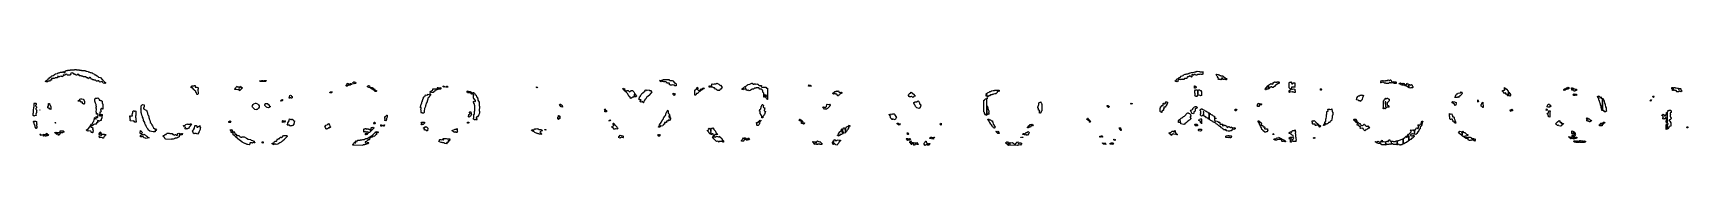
# Model space of a CAD drawing. Header units: millimetres. Extents: x 0 to 14802, y 0 to 679.
import ezdxf

# ---------------------------------------------------------------- set-up
doc = ezdxf.new("R2010")
doc.units = ezdxf.units.MM
doc.layers.add('K', color=7, linetype='Continuous')

msp = doc.modelspace()

# ---------------------------------------------------------------- linework, layer by layer
at = {"layer": 'K'}
for points in [[(627, 556), (622, 568), (614, 568), (611, 572), (597, 566), (592, 571), (592, 574), (588, 577), (580, 577), (578, 579), (574, 575), (567, 575), (557, 584), (551, 584), (550, 586), (548, 584), (544, 584), (542, 586), (534, 586), (529, 593), (518, 594), (516, 605), (510, 609), (506, 609), (499, 603), (499, 599), (494, 597), (489, 604), (481, 605), (468, 613), (451, 614), (449, 618), (443, 618), (441, 620), (431, 620), (430, 622), (412, 623), (411, 633), (409, 636), (395, 636), (394, 631), (392, 629), (382, 630), (380, 636), (369, 636), (363, 645), (355, 645), (351, 650), (340, 648), (338, 645), (335, 644), (337, 635), (333, 634), (331, 630), (319, 629), (317, 630), (306, 630), (302, 638), (289, 634), (287, 630), (275, 630), (273, 634), (271, 630), (271, 624), (264, 618), (260, 618), (258, 614), (256, 618), (252, 618), (251, 620), (239, 618), (237, 614), (230, 614), (228, 618), (220, 620), (219, 615), (223, 608), (222, 607), (214, 604), (211, 605), (197, 605), (193, 603), (192, 600), (189, 601), (188, 604), (186, 600), (165, 600), (165, 584), (152, 584), (148, 575), (136, 575), (131, 568), (117, 568), (110, 572), (110, 574), (123, 584), (129, 586), (131, 592), (143, 601), (144, 604), (159, 613), (163, 618), (169, 622), (172, 622), (180, 625), (189, 632), (191, 636), (199, 640), (218, 643), (222, 649), (226, 650), (232, 650), (245, 656), (262, 657), (264, 659), (268, 659), (270, 663), (274, 653), (279, 650), (286, 653), (286, 665), (289, 668), (292, 668), (298, 672), (308, 672), (310, 674), (332, 674), (334, 677), (371, 677), (372, 679), (386, 679), (388, 677), (413, 677), (414, 674), (430, 674), (432, 672), (460, 672), (462, 670), (468, 670), (472, 666), (475, 666), (477, 665), (493, 663), (494, 659), (500, 659), (510, 654), (517, 654), (525, 650), (529, 650), (534, 643), (548, 638), (553, 631), (557, 631), (573, 624), (581, 617), (586, 611), (599, 607), (605, 604), (614, 593), (621, 589), (621, 587), (639, 568), (648, 564), (648, 558), (643, 555), (627, 556)], [(10220, 572), (10217, 578), (10228, 584), (10229, 589), (10235, 595), (10243, 599), (10251, 607), (10260, 609), (10268, 620), (10287, 627), (10291, 631), (10294, 631), (10296, 634), (10304, 638), (10313, 638), (10321, 641), (10329, 641), (10336, 645), (10342, 645), (10344, 649), (10348, 650), (10353, 650), (10361, 654), (10386, 656), (10395, 659), (10401, 659), (10403, 663), (10411, 663), (10412, 665), (10433, 663), (10435, 659), (10467, 658), (10463, 653), (10463, 642), (10465, 640), (10456, 634), (10447, 634), (10443, 639), (10441, 639), (10433, 634), (10422, 636), (10420, 634), (10416, 634), (10413, 629), (10407, 629), (10405, 630), (10397, 630), (10395, 634), (10391, 634), (10390, 636), (10386, 636), (10382, 630), (10378, 630), (10376, 634), (10369, 636), (10366, 633), (10364, 614), (10361, 611), (10350, 623), (10336, 613), (10325, 614), (10322, 612), (10321, 600), (10298, 600), (10293, 591), (10279, 591), (10277, 593), (10273, 589), (10264, 589), (10262, 586), (10258, 591), (10247, 589), (10245, 586), (10240, 585), (10240, 572), (10233, 568), (10226, 572), (10220, 572)], [(10624, 589), (10616, 593), (10611, 589), (10607, 589), (10600, 594), (10602, 603), (10594, 608), (10596, 615), (10587, 622), (10583, 630), (10588, 638), (10601, 634), (10603, 631), (10609, 631), (10616, 627), (10620, 627), (10624, 624), (10628, 624), (10630, 622), (10639, 622), (10641, 620), (10645, 620), (10647, 616), (10649, 616), (10665, 603), (10666, 600), (10675, 599), (10680, 594), (10673, 586), (10670, 587), (10670, 589), (10664, 589), (10658, 593), (10651, 589), (10645, 589), (10640, 599), (10640, 603), (10637, 605), (10632, 605), (10629, 594), (10627, 592), (10627, 587), (10625, 587), (10624, 589)], [(1469, 456), (1465, 460), (1463, 471), (1455, 480), (1455, 483), (1442, 494), (1438, 501), (1426, 514), (1416, 516), (1408, 523), (1411, 525), (1416, 525), (1419, 528), (1420, 534), (1424, 532), (1439, 532), (1445, 536), (1449, 536), (1449, 522), (1460, 520), (1464, 522), (1472, 518), (1475, 518), (1478, 515), (1476, 512), (1476, 505), (1473, 501), (1476, 465), (1473, 456), (1469, 456)], [(1846, 499), (1841, 504), (1835, 502), (1832, 497), (1816, 502), (1814, 500), (1804, 501), (1804, 505), (1813, 514), (1815, 521), (1824, 529), (1828, 525), (1841, 525), (1845, 515), (1848, 515), (1854, 529), (1857, 528), (1860, 516), (1864, 516), (1866, 518), (1871, 517), (1869, 512), (1854, 499), (1854, 498), (1845, 489), (1846, 499)], [(2028, 572), (2033, 581), (2043, 579), (2047, 582), (2056, 582), (2058, 579), (2068, 577), (2071, 582), (2084, 582), (2083, 572), (2028, 572)], [(2291, 424), (2291, 428), (2295, 433), (2295, 437), (2293, 439), (2297, 444), (2297, 448), (2302, 450), (2307, 446), (2310, 440), (2316, 437), (2316, 426), (2312, 423), (2308, 423), (2304, 427), (2300, 427), (2294, 422), (2291, 424)], [(2660, 481), (2662, 479), (2670, 479), (2672, 481), (2675, 480), (2673, 474), (2668, 470), (2655, 471), (2653, 473), (2660, 481)], [(2800, 540), (2804, 542), (2808, 548), (2808, 553), (2811, 556), (2813, 554), (2818, 554), (2822, 550), (2832, 547), (2836, 549), (2837, 554), (2847, 554), (2852, 548), (2851, 545), (2845, 545), (2835, 539), (2820, 538), (2809, 530), (2802, 530), (2800, 533), (2800, 540)], [(2863, 556), (2861, 564), (2870, 568), (2873, 568), (2877, 565), (2883, 565), (2888, 558), (2883, 554), (2875, 555), (2870, 550), (2867, 551), (2863, 556)], [(3041, 497), (3031, 507), (3028, 507), (3020, 513), (3016, 513), (3011, 518), (3003, 518), (2991, 523), (2990, 526), (2992, 530), (2999, 536), (3001, 536), (3008, 532), (3011, 522), (3016, 522), (3020, 518), (3028, 518), (3030, 516), (3033, 516), (3035, 518), (3049, 507), (3054, 507), (3060, 493), (3071, 492), (3071, 487), (3068, 484), (3064, 484), (3062, 482), (3059, 483), (3045, 497), (3041, 497)], [(3469, 324), (3470, 326), (3470, 339), (3464, 339), (3463, 342), (3469, 355), (3470, 369), (3474, 373), (3478, 382), (3478, 390), (3482, 396), (3484, 405), (3486, 407), (3486, 412), (3493, 426), (3493, 432), (3499, 435), (3501, 440), (3509, 448), (3510, 452), (3523, 450), (3530, 455), (3532, 459), (3542, 456), (3548, 463), (3552, 463), (3554, 460), (3554, 449), (3550, 443), (3547, 442), (3547, 439), (3539, 431), (3539, 428), (3532, 423), (3532, 414), (3528, 406), (3528, 403), (3524, 399), (3524, 390), (3516, 378), (3514, 362), (3509, 353), (3509, 348), (3501, 330), (3499, 308), (3497, 306), (3497, 294), (3491, 289), (3487, 289), (3483, 293), (3477, 289), (3470, 297), (3470, 307), (3472, 308), (3472, 312), (3470, 314), (3469, 324)], [(3562, 481), (3558, 474), (3555, 472), (3552, 476), (3552, 483), (3561, 484), (3562, 481)], [(3565, 493), (3577, 494), (3577, 499), (3575, 501), (3576, 506), (3599, 506), (3601, 507), (3609, 507), (3612, 506), (3619, 510), (3615, 515), (3616, 518), (3620, 518), (3624, 515), (3628, 515), (3630, 516), (3639, 518), (3646, 514), (3647, 506), (3643, 504), (3624, 504), (3622, 502), (3618, 502), (3611, 497), (3603, 495), (3599, 489), (3594, 488), (3592, 484), (3590, 484), (3578, 473), (3566, 474), (3562, 487), (3565, 493)], [(3668, 529), (3677, 532), (3680, 528), (3680, 524), (3677, 522), (3665, 526), (3668, 529)], [(3691, 524), (3700, 529), (3704, 529), (3711, 524), (3710, 522), (3693, 521), (3691, 524)], [(3887, 486), (3891, 486), (3898, 479), (3904, 482), (3910, 482), (3912, 481), (3915, 481), (3918, 476), (3915, 472), (3912, 470), (3886, 472), (3882, 481), (3882, 485), (3885, 488), (3887, 486)], [(3941, 267), (3943, 269), (3943, 276), (3947, 280), (3947, 285), (3949, 287), (3949, 307), (3950, 308), (3950, 355), (3947, 362), (3947, 371), (3943, 374), (3941, 383), (3939, 385), (3939, 394), (3946, 397), (3950, 393), (3953, 393), (3956, 396), (3956, 405), (3951, 408), (3946, 416), (3941, 417), (3941, 423), (3939, 424), (3939, 446), (3943, 455), (3940, 457), (3931, 461), (3929, 459), (3925, 459), (3918, 462), (3918, 467), (3921, 472), (3932, 472), (3936, 475), (3938, 475), (3947, 467), (3954, 455), (3962, 449), (3962, 446), (3966, 440), (3968, 433), (3974, 428), (3974, 424), (3977, 421), (3979, 405), (3989, 387), (3989, 362), (3991, 360), (3991, 353), (3993, 351), (3991, 308), (3993, 307), (3993, 290), (3987, 278), (3987, 271), (3985, 267), (3980, 266), (3974, 257), (3969, 257), (3964, 251), (3968, 242), (3966, 240), (3966, 237), (3968, 235), (3968, 231), (3965, 227), (3957, 234), (3952, 230), (3948, 230), (3939, 235), (3939, 244), (3941, 246), (3941, 267)], [(4499, 521), (4510, 525), (4511, 517), (4506, 514), (4499, 521)], [(5276, 508), (5277, 513), (5294, 508), (5291, 505), (5286, 505), (5290, 501), (5290, 498), (5295, 490), (5294, 488), (5282, 499), (5280, 505), (5276, 508)], [(5322, 453), (5320, 462), (5302, 481), (5297, 483), (5300, 488), (5311, 488), (5315, 491), (5323, 493), (5328, 485), (5332, 483), (5334, 479), (5351, 493), (5363, 493), (5368, 485), (5374, 480), (5379, 467), (5385, 462), (5387, 457), (5394, 451), (5396, 442), (5398, 440), (5390, 434), (5382, 434), (5381, 458), (5376, 459), (5375, 433), (5363, 432), (5358, 430), (5355, 425), (5346, 420), (5341, 428), (5341, 431), (5328, 442), (5322, 453)], [(5427, 392), (5440, 406), (5437, 409), (5428, 409), (5426, 407), (5421, 408), (5421, 423), (5423, 424), (5425, 435), (5432, 442), (5432, 446), (5440, 453), (5444, 464), (5453, 471), (5456, 475), (5471, 485), (5477, 495), (5485, 497), (5492, 493), (5494, 495), (5510, 497), (5515, 493), (5525, 493), (5528, 489), (5528, 482), (5534, 474), (5530, 472), (5530, 471), (5508, 448), (5501, 444), (5501, 440), (5488, 430), (5480, 417), (5476, 415), (5471, 405), (5467, 401), (5467, 398), (5463, 394), (5459, 385), (5459, 380), (5457, 380), (5451, 393), (5437, 386), (5427, 392)], [(5734, 541), (5733, 539), (5717, 541), (5715, 539), (5700, 539), (5698, 541), (5694, 541), (5694, 557), (5673, 557), (5671, 561), (5667, 562), (5664, 570), (5651, 572), (5649, 570), (5641, 570), (5636, 572), (5635, 575), (5630, 575), (5628, 572), (5618, 570), (5613, 572), (5612, 575), (5604, 580), (5620, 582), (5622, 584), (5630, 584), (5631, 586), (5635, 586), (5637, 590), (5647, 590), (5649, 591), (5681, 591), (5683, 590), (5689, 590), (5691, 586), (5698, 582), (5715, 581), (5723, 577), (5740, 557), (5746, 556), (5751, 551), (5751, 533), (5739, 533), (5734, 541)], [(5665, 560), (5666, 561), (5667, 558), (5665, 558), (5665, 560)], [(5726, 462), (5724, 464), (5725, 468), (5743, 462), (5741, 456), (5734, 448), (5730, 449), (5726, 455), (5726, 462)], [(5933, 508), (5940, 520), (5943, 519), (5947, 514), (5947, 508), (5943, 505), (5943, 501), (5948, 495), (5959, 493), (5961, 495), (5969, 495), (5971, 493), (5972, 508), (5987, 501), (5974, 493), (5965, 482), (5961, 482), (5959, 479), (5953, 477), (5946, 466), (5934, 466), (5930, 458), (5929, 450), (5920, 451), (5918, 453), (5918, 494), (5933, 508)], [(5997, 515), (6002, 512), (5999, 507), (5991, 504), (5989, 510), (5991, 513), (5997, 515)], [(6048, 532), (6049, 533), (6052, 522), (6048, 522), (6048, 532)], [(6092, 516), (6085, 516), (6077, 520), (6068, 520), (6066, 522), (6059, 522), (6063, 532), (6070, 537), (6070, 548), (6075, 552), (6085, 549), (6094, 552), (6108, 552), (6117, 556), (6133, 549), (6144, 540), (6148, 540), (6162, 523), (6164, 519), (6158, 514), (6158, 508), (6152, 504), (6147, 503), (6143, 494), (6140, 491), (6131, 493), (6129, 495), (6125, 495), (6123, 491), (6110, 504), (6104, 505), (6096, 514), (6092, 516)], [(6558, 424), (6554, 433), (6556, 439), (6562, 446), (6544, 452), (6543, 448), (6545, 446), (6547, 435), (6540, 432), (6537, 433), (6535, 467), (6528, 478), (6528, 487), (6524, 494), (6515, 504), (6502, 505), (6491, 514), (6468, 514), (6466, 513), (6454, 513), (6445, 505), (6432, 504), (6424, 498), (6420, 498), (6413, 491), (6405, 488), (6399, 495), (6390, 491), (6386, 495), (6377, 496), (6377, 499), (6375, 501), (6377, 505), (6376, 516), (6372, 515), (6372, 506), (6367, 504), (6359, 504), (6357, 505), (6350, 498), (6348, 500), (6339, 501), (6350, 513), (6351, 513), (6363, 524), (6382, 532), (6390, 541), (6393, 541), (6397, 545), (6407, 549), (6412, 549), (6428, 556), (6432, 556), (6445, 549), (6449, 549), (6454, 552), (6460, 552), (6466, 549), (6479, 550), (6481, 549), (6487, 549), (6490, 542), (6488, 539), (6489, 536), (6491, 540), (6494, 540), (6496, 536), (6515, 536), (6514, 523), (6521, 520), (6544, 522), (6546, 520), (6551, 520), (6553, 522), (6559, 513), (6568, 512), (6568, 410), (6566, 410), (6562, 415), (6566, 417), (6558, 424)], [(6937, 530), (6938, 541), (6950, 540), (6964, 531), (6944, 530), (6942, 529), (6937, 530)], [(7198, 444), (7192, 449), (7192, 455), (7190, 459), (7180, 459), (7176, 463), (7173, 463), (7171, 461), (7163, 461), (7161, 459), (7150, 464), (7172, 482), (7180, 482), (7182, 481), (7190, 488), (7192, 486), (7199, 486), (7205, 490), (7208, 478), (7216, 477), (7220, 474), (7230, 477), (7233, 474), (7233, 469), (7222, 461), (7211, 456), (7203, 445), (7198, 444)], [(7865, 431), (7858, 441), (7853, 439), (7849, 436), (7841, 436), (7837, 434), (7836, 439), (7830, 446), (7830, 449), (7828, 451), (7834, 453), (7840, 465), (7847, 468), (7854, 477), (7880, 455), (7880, 453), (7892, 442), (7881, 441), (7877, 436), (7870, 430), (7865, 431)], [(8533, 439), (8533, 453), (8528, 453), (8527, 439), (8524, 444), (8526, 455), (8522, 460), (8527, 465), (8538, 470), (8544, 475), (8551, 477), (8559, 484), (8565, 484), (8572, 490), (8588, 491), (8590, 493), (8599, 493), (8601, 495), (8640, 494), (8640, 485), (8637, 482), (8634, 483), (8636, 485), (8636, 492), (8631, 492), (8631, 485), (8625, 481), (8625, 474), (8619, 469), (8616, 461), (8610, 462), (8609, 469), (8607, 461), (8592, 459), (8586, 455), (8580, 455), (8578, 454), (8563, 454), (8560, 451), (8562, 448), (8559, 445), (8551, 447), (8548, 450), (8546, 438), (8544, 439), (8538, 439), (8536, 438), (8533, 439)], [(10390, 532), (10393, 532), (10397, 527), (10401, 527), (10404, 524), (10404, 519), (10401, 514), (10395, 511), (10390, 512), (10390, 532)], [(10392, 451), (10394, 455), (10394, 465), (10392, 467), (10392, 490), (10399, 497), (10413, 497), (10414, 495), (10420, 495), (10428, 499), (10432, 499), (10443, 491), (10447, 491), (10448, 483), (10450, 482), (10450, 446), (10443, 445), (10435, 450), (10416, 448), (10414, 450), (10412, 448), (10412, 442), (10409, 439), (10405, 438), (10398, 439), (10396, 446), (10392, 451)], [(10420, 491), (10415, 490), (10416, 456), (10421, 457), (10420, 491)], [(11021, 503), (11046, 532), (11050, 539), (11068, 552), (11072, 554), (11075, 550), (11079, 550), (11087, 547), (11093, 551), (11093, 562), (11098, 563), (11100, 566), (11104, 566), (11106, 568), (11110, 568), (11113, 563), (11115, 566), (11125, 566), (11129, 570), (11131, 568), (11142, 568), (11145, 565), (11145, 558), (11142, 555), (11136, 554), (11125, 545), (11117, 541), (11108, 530), (11106, 530), (11091, 518), (11087, 518), (11077, 523), (11073, 523), (11070, 520), (11066, 520), (11061, 515), (11061, 512), (11058, 507), (11054, 507), (11053, 531), (11049, 532), (11048, 508), (11045, 505), (11037, 505), (11035, 507), (11028, 498), (11023, 499), (11021, 503)], [(11239, 493), (11246, 499), (11246, 505), (11234, 514), (11234, 562), (11239, 563), (11241, 566), (11249, 566), (11252, 568), (11255, 565), (11257, 557), (11260, 552), (11266, 552), (11273, 561), (11285, 561), (11286, 526), (11288, 524), (11285, 522), (11256, 522), (11252, 507), (11258, 502), (11266, 504), (11272, 507), (11285, 504), (11286, 492), (11288, 490), (11288, 474), (11283, 473), (11275, 477), (11271, 482), (11270, 482), (11268, 479), (11264, 479), (11262, 477), (11243, 479), (11237, 473), (11234, 476), (11234, 492), (11239, 493)], [(11515, 506), (11521, 506), (11523, 508), (11528, 501), (11521, 495), (11518, 496), (11512, 503), (11515, 506)], [(11857, 401), (11856, 405), (11841, 407), (11838, 410), (11842, 423), (11850, 437), (11856, 445), (11862, 445), (11870, 449), (11881, 449), (11887, 452), (11889, 450), (11894, 450), (11899, 446), (11895, 431), (11890, 426), (11888, 415), (11884, 406), (11876, 399), (11874, 392), (11872, 392), (11868, 398), (11860, 398), (11857, 401)], [(12098, 559), (12096, 557), (12085, 557), (12083, 566), (12064, 564), (12054, 559), (12053, 562), (12055, 564), (12055, 571), (12057, 573), (12057, 582), (12070, 579), (12073, 582), (12077, 582), (12091, 577), (12096, 577), (12100, 581), (12104, 581), (12106, 582), (12113, 581), (12121, 586), (12126, 583), (12127, 581), (12136, 581), (12140, 586), (12142, 586), (12149, 582), (12150, 568), (12157, 568), (12159, 570), (12169, 572), (12176, 568), (12190, 568), (12194, 565), (12194, 554), (12176, 555), (12169, 559), (12148, 557), (12146, 559), (12131, 561), (12126, 553), (12102, 554), (12098, 559)], [(12264, 538), (12247, 539), (12237, 543), (12231, 548), (12217, 551), (12230, 559), (12233, 558), (12234, 556), (12243, 554), (12245, 552), (12256, 557), (12263, 553), (12261, 546), (12264, 543), (12270, 541), (12273, 545), (12283, 540), (12288, 555), (12293, 556), (12297, 549), (12299, 542), (12303, 540), (12303, 519), (12281, 532), (12273, 532), (12264, 538)], [(12312, 545), (12317, 541), (12325, 540), (12329, 545), (12331, 545), (12337, 540), (12337, 532), (12341, 528), (12341, 519), (12338, 516), (12325, 516), (12315, 511), (12309, 514), (12309, 544), (12312, 545)], [(12734, 463), (12742, 461), (12748, 468), (12769, 470), (12774, 479), (12779, 478), (12781, 469), (12783, 467), (12781, 460), (12768, 447), (12765, 441), (12756, 440), (12752, 430), (12744, 434), (12738, 430), (12723, 430), (12721, 429), (12716, 430), (12724, 440), (12728, 455), (12734, 463)], [(13143, 489), (13142, 487), (13142, 490), (13143, 489)], [(13189, 455), (13186, 457), (13182, 457), (13180, 455), (13171, 470), (13161, 466), (13154, 476), (13147, 483), (13149, 485), (13150, 495), (13163, 495), (13166, 498), (13166, 505), (13162, 508), (13163, 518), (13179, 505), (13194, 485), (13194, 444), (13191, 444), (13189, 446), (13189, 455)], [(13201, 477), (13206, 469), (13212, 464), (13215, 455), (13215, 449), (13217, 448), (13216, 443), (13211, 443), (13209, 441), (13206, 442), (13204, 451), (13200, 456), (13201, 477)], [(13691, 498), (13693, 499), (13694, 506), (13711, 506), (13713, 515), (13725, 515), (13732, 522), (13743, 512), (13727, 505), (13715, 504), (13704, 495), (13698, 495), (13696, 493), (13693, 494), (13691, 498)], [(13783, 492), (13778, 497), (13776, 495), (13764, 496), (13764, 505), (13762, 506), (13761, 516), (13769, 516), (13771, 509), (13780, 509), (13782, 511), (13786, 506), (13806, 505), (13805, 493), (13795, 493), (13790, 484), (13785, 485), (13783, 492)], [(13777, 449), (13782, 459), (13786, 461), (13806, 460), (13805, 447), (13797, 450), (13793, 450), (13790, 447), (13783, 446), (13777, 449)], [(14702, 480), (14699, 483), (14699, 490), (14696, 493), (14685, 493), (14679, 497), (14670, 493), (14664, 493), (14663, 505), (14657, 508), (14657, 519), (14667, 519), (14668, 499), (14672, 499), (14673, 518), (14687, 518), (14689, 516), (14696, 516), (14708, 511), (14717, 511), (14719, 500), (14724, 501), (14725, 509), (14736, 509), (14740, 507), (14741, 505), (14739, 503), (14739, 498), (14749, 490), (14747, 485), (14740, 480), (14727, 486), (14717, 479), (14702, 480)], [(8, 332), (8, 342), (10, 344), (10, 367), (11, 369), (11, 376), (14, 381), (16, 379), (24, 379), (27, 376), (27, 362), (21, 360), (21, 353), (25, 351), (29, 344), (29, 337), (25, 330), (25, 326), (31, 319), (33, 314), (31, 312), (31, 294), (25, 280), (27, 267), (14, 266), (11, 263), (0, 267), (0, 285), (4, 294), (4, 323), (8, 332)], [(60, 318), (61, 317), (60, 316), (60, 318)], [(138, 332), (133, 335), (133, 346), (139, 353), (139, 356), (137, 358), (138, 375), (140, 374), (144, 374), (151, 365), (160, 344), (160, 326), (162, 324), (150, 325), (144, 332), (138, 332)], [(451, 372), (447, 372), (442, 374), (441, 386), (428, 388), (427, 392), (424, 395), (403, 397), (402, 399), (417, 412), (418, 415), (426, 418), (435, 418), (437, 416), (447, 415), (457, 401), (459, 392), (461, 390), (461, 376), (457, 373), (456, 368), (451, 369), (451, 372)], [(549, 237), (550, 248), (552, 249), (555, 243), (558, 242), (558, 239), (563, 234), (565, 258), (569, 252), (576, 249), (579, 249), (579, 265), (581, 267), (581, 274), (579, 276), (579, 283), (576, 286), (573, 280), (568, 281), (566, 297), (564, 299), (566, 328), (564, 330), (564, 342), (566, 344), (566, 349), (564, 351), (564, 367), (558, 378), (558, 381), (554, 383), (554, 392), (552, 394), (552, 415), (554, 417), (554, 421), (559, 424), (561, 422), (563, 424), (574, 424), (578, 425), (591, 415), (592, 406), (601, 404), (603, 402), (609, 402), (617, 396), (619, 380), (625, 367), (625, 360), (623, 358), (623, 344), (625, 342), (625, 326), (622, 325), (620, 329), (614, 329), (612, 330), (608, 330), (604, 317), (612, 308), (608, 305), (605, 298), (596, 297), (596, 281), (594, 280), (595, 265), (603, 265), (610, 267), (610, 281), (619, 276), (617, 265), (614, 264), (614, 246), (608, 231), (608, 224), (605, 222), (599, 222), (595, 216), (591, 216), (588, 220), (584, 220), (580, 223), (575, 221), (579, 205), (571, 204), (568, 201), (566, 192), (563, 189), (553, 189), (552, 191), (538, 184), (533, 177), (529, 175), (523, 175), (521, 173), (514, 174), (522, 189), (530, 194), (537, 210), (543, 217), (545, 230), (549, 237)], [(909, 208), (905, 217), (902, 220), (894, 216), (869, 219), (870, 231), (869, 233), (867, 251), (865, 253), (865, 262), (863, 264), (866, 265), (873, 261), (877, 265), (888, 265), (886, 276), (890, 282), (890, 289), (891, 290), (891, 305), (896, 309), (900, 309), (902, 311), (906, 307), (911, 307), (913, 309), (918, 308), (918, 267), (916, 265), (916, 248), (918, 246), (918, 237), (920, 235), (922, 208), (909, 208)], [(1029, 146), (1021, 153), (1015, 167), (1011, 171), (1010, 178), (1006, 181), (1006, 185), (1000, 196), (998, 206), (989, 223), (989, 231), (985, 239), (985, 244), (979, 253), (979, 258), (973, 271), (971, 285), (968, 294), (968, 299), (966, 301), (966, 323), (964, 324), (964, 328), (966, 330), (966, 349), (968, 351), (968, 355), (980, 365), (993, 364), (993, 349), (995, 346), (991, 342), (991, 339), (989, 337), (989, 328), (993, 325), (997, 325), (1003, 320), (1015, 317), (1019, 299), (1023, 292), (1023, 283), (1027, 276), (1027, 273), (1031, 267), (1031, 264), (1034, 258), (1036, 246), (1038, 244), (1038, 237), (1044, 226), (1046, 212), (1050, 206), (1048, 203), (1050, 199), (1051, 199), (1052, 202), (1054, 201), (1061, 183), (1069, 176), (1078, 158), (1089, 150), (1094, 149), (1104, 138), (1107, 137), (1107, 137), (1091, 136), (1091, 123), (1075, 123), (1073, 122), (1043, 127), (1030, 139), (1029, 146)], [(1962, 342), (1960, 349), (1964, 355), (1964, 358), (1968, 365), (1974, 372), (1988, 379), (1993, 379), (2007, 372), (2015, 364), (2021, 353), (2021, 342), (2015, 333), (2003, 322), (1999, 322), (1997, 320), (1983, 321), (1962, 342)], [(2087, 341), (2074, 356), (2074, 365), (2076, 367), (2076, 373), (2079, 375), (2096, 374), (2099, 371), (2100, 366), (2106, 366), (2111, 364), (2112, 354), (2124, 349), (2113, 339), (2106, 336), (2094, 338), (2087, 341)], [(2215, 397), (2219, 405), (2224, 409), (2228, 411), (2231, 410), (2231, 401), (2228, 398), (2215, 397)], [(3905, 299), (3908, 302), (3917, 300), (3920, 276), (3916, 271), (3916, 264), (3913, 263), (3910, 266), (3908, 255), (3904, 255), (3902, 254), (3895, 255), (3897, 278), (3904, 279), (3909, 285), (3909, 289), (3903, 292), (3905, 299)], [(4723, 345), (4718, 347), (4716, 356), (4712, 358), (4710, 362), (4711, 370), (4717, 370), (4728, 364), (4732, 358), (4732, 353), (4735, 346), (4734, 343), (4723, 345)], [(5110, 317), (5116, 324), (5117, 329), (5120, 317), (5128, 312), (5130, 301), (5114, 301), (5114, 314), (5110, 315), (5110, 317)], [(5619, 205), (5623, 219), (5629, 223), (5629, 228), (5638, 237), (5640, 246), (5646, 253), (5650, 262), (5657, 267), (5659, 276), (5661, 278), (5661, 283), (5667, 294), (5669, 303), (5674, 310), (5674, 314), (5679, 315), (5680, 303), (5682, 301), (5682, 292), (5680, 290), (5690, 283), (5694, 278), (5694, 271), (5697, 265), (5697, 249), (5703, 246), (5701, 239), (5693, 223), (5689, 223), (5687, 227), (5681, 227), (5675, 218), (5667, 217), (5667, 206), (5664, 204), (5649, 204), (5648, 198), (5650, 194), (5636, 185), (5636, 180), (5632, 175), (5618, 173), (5616, 175), (5611, 175), (5606, 167), (5606, 162), (5598, 162), (5594, 164), (5594, 167), (5600, 171), (5604, 183), (5619, 205)], [(6514, 267), (6514, 274), (6503, 287), (6505, 289), (6505, 296), (6503, 297), (6503, 306), (6499, 308), (6499, 314), (6501, 315), (6501, 321), (6509, 328), (6509, 332), (6512, 337), (6514, 348), (6518, 353), (6518, 358), (6522, 365), (6525, 366), (6532, 358), (6530, 346), (6534, 340), (6545, 337), (6541, 328), (6543, 321), (6539, 314), (6539, 310), (6550, 304), (6551, 301), (6547, 297), (6541, 276), (6537, 272), (6535, 267), (6528, 260), (6526, 246), (6520, 246), (6518, 248), (6518, 264), (6514, 267)], [(7080, 326), (7070, 335), (7065, 344), (7068, 345), (7075, 341), (7083, 341), (7087, 340), (7097, 348), (7099, 367), (7102, 370), (7113, 365), (7123, 370), (7130, 360), (7130, 356), (7124, 351), (7124, 348), (7106, 330), (7100, 329), (7096, 325), (7080, 326)], [(7906, 336), (7893, 349), (7891, 356), (7886, 362), (7886, 365), (7882, 369), (7878, 378), (7878, 383), (7883, 388), (7887, 388), (7891, 391), (7904, 391), (7906, 393), (7911, 393), (7917, 399), (7922, 394), (7924, 389), (7928, 385), (7926, 382), (7928, 380), (7928, 373), (7931, 370), (7934, 370), (7941, 362), (7941, 358), (7939, 356), (7939, 346), (7935, 342), (7937, 339), (7927, 330), (7906, 336)], [(8510, 296), (8503, 301), (8503, 405), (8511, 404), (8512, 410), (8517, 416), (8525, 416), (8527, 418), (8528, 269), (8518, 274), (8510, 289), (8510, 296)], [(8533, 426), (8540, 429), (8541, 428), (8535, 423), (8535, 417), (8533, 417), (8533, 426)], [(8541, 333), (8543, 321), (8549, 310), (8549, 298), (8545, 290), (8549, 289), (8549, 280), (8544, 277), (8542, 279), (8536, 279), (8534, 275), (8534, 353), (8534, 353), (8539, 335), (8541, 333)], [(9002, 296), (9002, 310), (9004, 314), (8994, 317), (8992, 323), (8994, 324), (8994, 330), (8987, 339), (8987, 342), (8996, 365), (8996, 382), (9013, 390), (9014, 385), (9021, 378), (9017, 376), (9017, 374), (9023, 371), (9023, 310), (9017, 303), (9017, 299), (9012, 294), (9012, 290), (9009, 288), (9000, 292), (9002, 296)], [(9617, 339), (9617, 342), (9612, 347), (9609, 347), (9606, 349), (9607, 358), (9609, 356), (9612, 357), (9615, 357), (9616, 349), (9626, 350), (9629, 348), (9620, 338), (9617, 339)], [(9817, 371), (9822, 377), (9831, 376), (9830, 373), (9824, 370), (9817, 371)], [(10085, 300), (10082, 303), (10082, 333), (10084, 335), (10084, 344), (10093, 349), (10093, 353), (10096, 357), (10107, 358), (10107, 374), (10110, 377), (10121, 372), (10128, 376), (10128, 387), (10131, 390), (10138, 391), (10148, 388), (10147, 380), (10141, 373), (10141, 367), (10135, 356), (10135, 353), (10130, 349), (10129, 343), (10114, 342), (10113, 337), (10116, 330), (10113, 325), (10109, 324), (10111, 323), (10111, 317), (10105, 314), (10104, 311), (10100, 311), (10095, 306), (10097, 305), (10097, 296), (10093, 296), (10092, 298), (10085, 300)], [(10352, 306), (10352, 308), (10359, 316), (10371, 322), (10375, 326), (10375, 330), (10390, 345), (10397, 349), (10403, 349), (10407, 345), (10413, 343), (10414, 340), (10409, 332), (10405, 330), (10397, 330), (10394, 328), (10396, 312), (10393, 303), (10383, 301), (10383, 289), (10380, 284), (10366, 287), (10366, 290), (10362, 294), (10362, 297), (10352, 306)], [(10631, 156), (10620, 168), (10614, 170), (10609, 175), (10605, 175), (10595, 186), (10582, 193), (10578, 198), (10567, 205), (10557, 209), (10555, 213), (10548, 218), (10534, 223), (10532, 227), (10527, 229), (10520, 235), (10524, 237), (10523, 284), (10518, 283), (10517, 236), (10512, 239), (10510, 243), (10496, 247), (10491, 255), (10483, 257), (10472, 265), (10471, 284), (10467, 283), (10467, 267), (10466, 266), (10464, 270), (10462, 270), (10460, 266), (10456, 266), (10451, 263), (10446, 267), (10446, 271), (10440, 281), (10444, 287), (10444, 292), (10442, 294), (10446, 301), (10446, 306), (10440, 312), (10442, 324), (10449, 325), (10451, 329), (10456, 329), (10458, 325), (10470, 318), (10479, 315), (10483, 309), (10493, 307), (10502, 300), (10508, 299), (10512, 293), (10519, 291), (10523, 288), (10529, 286), (10533, 281), (10544, 275), (10548, 275), (10555, 266), (10565, 263), (10572, 257), (10572, 253), (10564, 248), (10569, 247), (10572, 244), (10572, 237), (10568, 235), (10568, 224), (10576, 218), (10582, 220), (10597, 215), (10599, 207), (10611, 207), (10614, 206), (10615, 192), (10618, 190), (10624, 190), (10626, 191), (10628, 190), (10641, 190), (10642, 185), (10640, 183), (10640, 178), (10643, 175), (10654, 177), (10658, 182), (10660, 182), (10664, 177), (10668, 177), (10672, 174), (10673, 175), (10674, 174), (10681, 161), (10692, 165), (10694, 168), (10698, 168), (10700, 165), (10710, 161), (10715, 161), (10717, 165), (10723, 161), (10727, 161), (10731, 157), (10742, 159), (10744, 157), (10751, 157), (10751, 149), (10744, 143), (10736, 145), (10732, 148), (10725, 145), (10722, 140), (10722, 133), (10717, 130), (10710, 132), (10702, 127), (10698, 127), (10696, 129), (10693, 129), (10691, 127), (10672, 130), (10674, 140), (10668, 143), (10661, 139), (10658, 134), (10654, 139), (10645, 145), (10641, 150), (10638, 151), (10637, 154), (10631, 156)], [(10467, 301), (10468, 290), (10472, 290), (10471, 302), (10467, 301)], [(10761, 325), (10766, 315), (10757, 309), (10752, 310), (10752, 324), (10761, 325)], [(10954, 365), (10954, 373), (10957, 377), (10969, 375), (10971, 372), (10989, 371), (10989, 365), (10982, 361), (10972, 366), (10968, 364), (10967, 348), (10956, 349), (10949, 356), (10954, 365)], [(11554, 199), (11554, 205), (11562, 217), (11562, 223), (11564, 224), (11564, 239), (11566, 240), (11568, 258), (11570, 260), (11570, 276), (11571, 278), (11573, 303), (11585, 308), (11581, 321), (11584, 324), (11597, 325), (11603, 320), (11605, 322), (11614, 324), (11618, 327), (11619, 301), (11625, 299), (11625, 276), (11619, 262), (11621, 244), (11617, 237), (11614, 219), (11602, 217), (11599, 205), (11586, 205), (11585, 198), (11582, 193), (11573, 193), (11571, 191), (11567, 191), (11557, 197), (11556, 190), (11554, 189), (11554, 181), (11546, 177), (11543, 178), (11549, 192), (11554, 199)], [(12075, 327), (12075, 329), (12076, 328), (12075, 327)], [(12080, 346), (12080, 399), (12084, 403), (12084, 408), (12095, 415), (12095, 419), (12098, 422), (12100, 420), (12110, 420), (12111, 422), (12115, 422), (12123, 416), (12130, 415), (12130, 399), (12124, 394), (12120, 387), (12111, 380), (12113, 362), (12122, 357), (12130, 344), (12127, 341), (12113, 341), (12112, 339), (12102, 341), (12099, 339), (12097, 328), (12093, 328), (12087, 332), (12079, 329), (12076, 330), (12078, 344), (12080, 346)], [(12096, 343), (12101, 344), (12100, 391), (12095, 390), (12096, 343)], [(12700, 393), (12715, 391), (12719, 386), (12728, 385), (12728, 374), (12732, 373), (12726, 365), (12724, 356), (12716, 358), (12715, 373), (12708, 372), (12702, 380), (12689, 381), (12700, 393)], [(12922, 389), (12923, 408), (12930, 396), (12925, 388), (12922, 389)], [(12960, 376), (12969, 386), (12970, 339), (12968, 339), (12959, 348), (12954, 351), (12952, 367), (12958, 371), (12960, 376)], [(13228, 324), (13234, 319), (13234, 311), (13224, 309), (13220, 305), (13215, 306), (13213, 315), (13211, 317), (13212, 320), (13222, 320), (13228, 324)], [(13540, 314), (13533, 315), (13536, 329), (13543, 323), (13543, 317), (13540, 314)], [(13550, 362), (13551, 368), (13563, 368), (13568, 360), (13568, 342), (13552, 342), (13543, 346), (13543, 351), (13550, 362)], [(13543, 285), (13548, 290), (13551, 290), (13554, 292), (13554, 297), (13552, 299), (13558, 301), (13558, 306), (13556, 308), (13559, 311), (13569, 311), (13568, 292), (13566, 290), (13568, 265), (13566, 264), (13566, 258), (13568, 257), (13568, 253), (13554, 256), (13556, 258), (13556, 264), (13552, 267), (13552, 278), (13546, 279), (13543, 285)], [(13574, 361), (13575, 349), (13573, 349), (13573, 360), (13574, 361)], [(14019, 374), (14017, 376), (14015, 387), (14011, 392), (14011, 399), (14006, 405), (14006, 408), (14004, 410), (14004, 421), (13992, 437), (13997, 443), (14003, 440), (14009, 440), (14012, 437), (14013, 425), (14016, 425), (14019, 428), (14022, 438), (14027, 432), (14027, 424), (14034, 424), (14034, 312), (14032, 312), (14030, 330), (14027, 339), (14027, 353), (14019, 362), (14019, 374)], [(14041, 422), (14041, 422), (14042, 415), (14046, 412), (14052, 399), (14052, 392), (14057, 382), (14057, 376), (14061, 371), (14061, 365), (14063, 364), (14065, 346), (14071, 335), (14071, 312), (14073, 310), (14073, 306), (14064, 300), (14057, 301), (14053, 305), (14053, 310), (14047, 316), (14041, 311), (14040, 312), (14041, 422)], [(14469, 396), (14465, 401), (14470, 407), (14475, 407), (14474, 403), (14471, 399), (14471, 396), (14469, 396)], [(14490, 430), (14488, 439), (14491, 441), (14498, 440), (14501, 437), (14495, 433), (14493, 429), (14490, 430)], [(14608, 185), (14610, 187), (14610, 190), (14611, 191), (14615, 187), (14615, 151), (14620, 150), (14621, 187), (14625, 189), (14627, 192), (14621, 199), (14621, 301), (14625, 308), (14626, 315), (14635, 313), (14637, 315), (14645, 315), (14649, 316), (14650, 308), (14652, 307), (14652, 296), (14642, 292), (14642, 283), (14646, 280), (14646, 276), (14642, 271), (14644, 269), (14644, 265), (14642, 264), (14642, 258), (14646, 255), (14647, 250), (14652, 249), (14652, 242), (14650, 240), (14650, 237), (14645, 232), (14637, 230), (14633, 224), (14642, 217), (14642, 210), (14650, 201), (14648, 198), (14650, 183), (14648, 181), (14648, 174), (14650, 171), (14635, 170), (14632, 168), (14631, 162), (14633, 158), (14627, 155), (14625, 149), (14616, 148), (14614, 145), (14608, 144), (14608, 185)], [(17, 178), (17, 183), (11, 190), (10, 201), (4, 208), (4, 215), (7, 218), (20, 218), (22, 216), (31, 215), (29, 194), (35, 189), (31, 183), (29, 174), (33, 171), (33, 160), (27, 151), (25, 151), (25, 156), (21, 158), (21, 162), (19, 164), (19, 176), (17, 178)], [(196, 201), (197, 204), (201, 204), (204, 201), (201, 198), (196, 201)], [(485, 143), (495, 151), (496, 154), (499, 155), (513, 174), (516, 171), (516, 165), (519, 163), (529, 161), (534, 158), (532, 144), (537, 140), (537, 133), (539, 130), (535, 124), (534, 117), (531, 114), (523, 116), (520, 119), (520, 124), (515, 129), (492, 130), (489, 129), (476, 137), (479, 141), (485, 143)], [(1362, 162), (1350, 166), (1347, 169), (1346, 177), (1352, 177), (1361, 181), (1367, 186), (1380, 193), (1382, 191), (1392, 191), (1393, 190), (1403, 190), (1409, 193), (1417, 192), (1406, 174), (1406, 171), (1396, 162), (1392, 152), (1388, 154), (1382, 150), (1376, 150), (1374, 152), (1367, 147), (1360, 149), (1362, 162)], [(1435, 107), (1430, 124), (1427, 128), (1427, 132), (1436, 140), (1444, 155), (1448, 174), (1451, 179), (1463, 178), (1464, 163), (1475, 163), (1475, 170), (1483, 170), (1485, 174), (1493, 174), (1494, 171), (1492, 169), (1492, 164), (1497, 160), (1495, 151), (1494, 149), (1494, 142), (1482, 119), (1482, 115), (1470, 102), (1458, 107), (1443, 107), (1439, 105), (1435, 107)], [(1764, 217), (1768, 208), (1765, 205), (1752, 206), (1752, 215), (1761, 220), (1764, 217)], [(2230, 217), (2229, 219), (2231, 224), (2243, 216), (2246, 217), (2249, 222), (2255, 221), (2255, 217), (2249, 207), (2232, 206), (2230, 210), (2230, 217)], [(2246, 196), (2245, 195), (2245, 197), (2246, 196)], [(2289, 180), (2274, 181), (2278, 190), (2278, 196), (2280, 198), (2280, 203), (2290, 221), (2290, 226), (2294, 238), (2306, 232), (2310, 232), (2313, 236), (2317, 236), (2326, 230), (2327, 222), (2337, 219), (2335, 206), (2334, 205), (2334, 198), (2332, 196), (2332, 189), (2323, 179), (2319, 179), (2313, 175), (2306, 175), (2304, 173), (2297, 174), (2297, 178), (2294, 182), (2291, 182), (2289, 180)], [(2615, 171), (2615, 180), (2626, 184), (2630, 184), (2635, 191), (2643, 197), (2652, 180), (2655, 176), (2655, 171), (2659, 167), (2661, 162), (2658, 161), (2651, 164), (2650, 158), (2647, 155), (2645, 157), (2641, 157), (2632, 148), (2626, 148), (2624, 147), (2619, 149), (2619, 153), (2609, 164), (2615, 171)], [(2988, 111), (2995, 111), (2998, 122), (2993, 123), (2988, 120), (2982, 122), (2976, 118), (2971, 125), (2959, 120), (2958, 146), (2961, 149), (2969, 149), (2972, 152), (2976, 152), (2980, 149), (2984, 149), (2986, 147), (2990, 149), (2997, 149), (2999, 147), (3007, 147), (3012, 142), (3012, 139), (3018, 134), (3025, 144), (3025, 157), (3028, 159), (3032, 161), (3033, 159), (3037, 159), (3043, 163), (3048, 160), (3044, 153), (3044, 149), (3041, 148), (3020, 127), (3015, 124), (3011, 116), (3001, 113), (2995, 107), (2990, 106), (2984, 98), (2976, 95), (2973, 96), (2973, 108), (2978, 109), (2982, 107), (2988, 111)], [(3050, 207), (3058, 207), (3059, 196), (3056, 193), (3048, 194), (3046, 196), (3050, 203), (3050, 207)], [(3118, 182), (3118, 174), (3120, 171), (3109, 171), (3109, 183), (3115, 186), (3118, 182)], [(3145, 180), (3141, 174), (3141, 171), (3133, 171), (3135, 180), (3144, 184), (3145, 180)], [(3149, 233), (3147, 242), (3149, 244), (3147, 246), (3147, 253), (3145, 255), (3150, 259), (3153, 259), (3163, 270), (3167, 270), (3168, 253), (3162, 242), (3162, 233), (3158, 226), (3158, 223), (3155, 220), (3145, 224), (3145, 228), (3149, 233)], [(3498, 209), (3501, 207), (3501, 198), (3494, 192), (3489, 186), (3481, 186), (3479, 184), (3474, 185), (3472, 189), (3476, 194), (3476, 198), (3472, 201), (3473, 207), (3498, 209)], [(3501, 149), (3493, 155), (3493, 157), (3500, 163), (3504, 163), (3506, 161), (3509, 164), (3510, 168), (3512, 166), (3519, 166), (3530, 155), (3528, 131), (3516, 131), (3516, 137), (3513, 139), (3506, 136), (3497, 140), (3501, 146), (3501, 149)], [(3750, 133), (3776, 145), (3784, 145), (3792, 152), (3793, 128), (3796, 121), (3794, 117), (3786, 116), (3778, 122), (3774, 119), (3773, 116), (3770, 117), (3767, 122), (3759, 122), (3758, 126), (3755, 129), (3750, 130), (3750, 133)], [(3886, 199), (3886, 207), (3889, 209), (3899, 208), (3897, 203), (3893, 198), (3886, 199)], [(4525, 104), (4517, 104), (4511, 107), (4508, 107), (4504, 111), (4494, 113), (4487, 116), (4481, 123), (4473, 125), (4469, 130), (4473, 136), (4478, 137), (4480, 142), (4484, 144), (4485, 149), (4493, 149), (4494, 147), (4506, 152), (4512, 149), (4517, 149), (4527, 143), (4542, 143), (4548, 140), (4555, 138), (4556, 135), (4553, 130), (4546, 130), (4544, 127), (4534, 123), (4536, 116), (4543, 114), (4545, 105), (4551, 101), (4530, 101), (4525, 104)], [(4697, 231), (4693, 239), (4693, 242), (4695, 244), (4695, 253), (4699, 260), (4699, 267), (4702, 268), (4704, 263), (4708, 263), (4710, 265), (4713, 262), (4713, 240), (4710, 239), (4706, 243), (4702, 243), (4701, 231), (4697, 231)], [(5159, 220), (5150, 221), (5156, 224), (5159, 229), (5164, 228), (5159, 220)], [(5179, 173), (5193, 175), (5196, 178), (5194, 180), (5194, 183), (5190, 187), (5190, 196), (5193, 200), (5196, 198), (5196, 194), (5204, 187), (5206, 180), (5221, 167), (5221, 164), (5225, 157), (5229, 153), (5228, 148), (5220, 145), (5214, 148), (5209, 148), (5205, 145), (5195, 147), (5192, 149), (5192, 153), (5190, 157), (5179, 160), (5179, 173)], [(5689, 245), (5693, 246), (5692, 264), (5688, 264), (5689, 245)], [(6065, 99), (6064, 116), (6059, 115), (6059, 105), (6058, 104), (6056, 105), (6052, 102), (6050, 106), (6050, 110), (6044, 115), (6044, 119), (6030, 135), (6044, 139), (6042, 148), (6047, 154), (6054, 150), (6058, 150), (6062, 154), (6066, 154), (6072, 150), (6081, 156), (6090, 146), (6090, 142), (6094, 137), (6103, 128), (6105, 123), (6111, 117), (6114, 110), (6126, 99), (6125, 97), (6115, 97), (6113, 98), (6106, 98), (6102, 100), (6093, 89), (6090, 89), (6089, 86), (6084, 92), (6083, 104), (6075, 104), (6070, 97), (6065, 99)], [(6472, 198), (6472, 205), (6487, 206), (6490, 208), (6490, 218), (6498, 218), (6504, 225), (6512, 224), (6511, 219), (6505, 214), (6499, 203), (6499, 198), (6497, 196), (6495, 187), (6485, 177), (6476, 178), (6474, 180), (6474, 196), (6472, 198)], [(6857, 221), (6853, 230), (6855, 232), (6855, 235), (6858, 236), (6869, 226), (6862, 220), (6857, 221)], [(6888, 192), (6883, 197), (6874, 197), (6872, 214), (6870, 215), (6870, 223), (6873, 225), (6884, 214), (6882, 207), (6885, 204), (6899, 203), (6896, 193), (6892, 191), (6888, 192)], [(7250, 119), (7242, 126), (7244, 133), (7241, 136), (7235, 136), (7228, 139), (7232, 142), (7232, 146), (7237, 150), (7243, 143), (7245, 143), (7249, 156), (7256, 156), (7262, 152), (7263, 123), (7268, 122), (7269, 153), (7272, 160), (7272, 164), (7281, 168), (7285, 168), (7287, 166), (7293, 173), (7293, 176), (7298, 181), (7308, 179), (7309, 178), (7305, 174), (7303, 167), (7295, 160), (7294, 153), (7288, 147), (7286, 140), (7280, 135), (7276, 124), (7262, 109), (7251, 114), (7250, 119)], [(7694, 236), (7685, 236), (7681, 234), (7678, 237), (7676, 242), (7670, 248), (7670, 255), (7665, 260), (7659, 271), (7658, 279), (7670, 272), (7679, 284), (7685, 281), (7689, 284), (7703, 283), (7709, 276), (7709, 271), (7720, 255), (7722, 249), (7718, 247), (7718, 240), (7710, 230), (7701, 231), (7694, 236)], [(7684, 231), (7683, 230), (7683, 233), (7684, 231)], [(7731, 189), (7731, 192), (7730, 194), (7730, 199), (7738, 199), (7744, 193), (7750, 195), (7756, 187), (7753, 184), (7748, 184), (7746, 182), (7741, 183), (7731, 189)], [(8112, 190), (8123, 199), (8124, 185), (8121, 182), (8118, 183), (8112, 190)], [(8583, 167), (8579, 174), (8575, 176), (8573, 183), (8566, 190), (8558, 205), (8552, 210), (8549, 219), (8541, 228), (8541, 232), (8544, 234), (8550, 236), (8559, 229), (8565, 229), (8573, 220), (8581, 219), (8583, 215), (8583, 208), (8585, 207), (8587, 190), (8596, 185), (8596, 176), (8601, 175), (8606, 169), (8602, 162), (8604, 156), (8599, 154), (8591, 156), (8587, 162), (8587, 165), (8583, 167)], [(8899, 167), (8901, 173), (8906, 179), (8910, 175), (8913, 175), (8917, 186), (8932, 186), (8938, 191), (8942, 186), (8945, 185), (8940, 175), (8926, 174), (8926, 169), (8921, 163), (8913, 163), (8910, 166), (8904, 166), (8903, 156), (8897, 156), (8895, 158), (8895, 164), (8899, 167)], [(9448, 208), (9446, 212), (9448, 215), (9439, 225), (9435, 225), (9427, 233), (9431, 243), (9435, 243), (9438, 240), (9440, 233), (9446, 228), (9448, 223), (9459, 208), (9448, 208)], [(9730, 133), (9720, 144), (9720, 148), (9714, 153), (9715, 156), (9727, 156), (9730, 153), (9728, 148), (9732, 144), (9732, 133), (9730, 133)], [(10245, 227), (10260, 234), (10270, 245), (10275, 247), (10283, 252), (10289, 259), (10298, 263), (10323, 288), (10329, 291), (10333, 291), (10336, 288), (10344, 286), (10347, 283), (10353, 276), (10353, 273), (10356, 269), (10356, 264), (10349, 255), (10349, 251), (10356, 242), (10356, 239), (10346, 229), (10340, 227), (10339, 224), (10324, 212), (10324, 210), (10315, 202), (10306, 198), (10298, 189), (10292, 186), (10265, 192), (10264, 222), (10259, 221), (10258, 205), (10247, 205), (10246, 219), (10242, 223), (10245, 227)], [(10392, 189), (10413, 190), (10415, 185), (10415, 174), (10398, 174), (10394, 178), (10392, 189)], [(10427, 228), (10431, 230), (10433, 236), (10447, 238), (10449, 242), (10450, 233), (10452, 232), (10450, 215), (10452, 214), (10452, 194), (10450, 194), (10450, 198), (10442, 205), (10442, 217), (10433, 220), (10427, 224), (10427, 228)], [(10583, 242), (10579, 240), (10578, 237), (10578, 237), (10578, 243), (10583, 242)], [(10992, 144), (10989, 156), (10979, 171), (10977, 181), (10966, 196), (10964, 206), (10958, 215), (10959, 220), (10966, 219), (10973, 206), (10976, 206), (10978, 207), (10983, 207), (10985, 198), (10987, 196), (10985, 180), (10999, 179), (11000, 171), (11003, 166), (11014, 166), (11017, 164), (11015, 151), (11018, 149), (11039, 150), (11042, 148), (11042, 140), (11046, 135), (11036, 122), (11031, 122), (11030, 123), (11024, 120), (11017, 119), (11000, 133), (10998, 139), (10992, 144)], [(11498, 179), (11496, 177), (11487, 184), (11475, 179), (11470, 179), (11467, 181), (11467, 185), (11469, 187), (11468, 191), (11456, 191), (11454, 193), (11453, 191), (11447, 191), (11444, 194), (11444, 206), (11440, 208), (11442, 221), (11456, 220), (11458, 222), (11468, 213), (11475, 209), (11494, 190), (11496, 190), (11508, 179), (11512, 179), (11520, 173), (11517, 168), (11513, 166), (11510, 166), (11508, 164), (11505, 165), (11503, 173), (11499, 178), (11498, 179)], [(11832, 236), (11834, 233), (11834, 206), (11832, 206), (11827, 219), (11820, 220), (11815, 226), (11815, 232), (11818, 234), (11832, 236)], [(11841, 222), (11842, 208), (11840, 208), (11840, 221), (11841, 222)], [(11871, 170), (11862, 170), (11859, 174), (11858, 180), (11844, 181), (11846, 198), (11842, 205), (11843, 207), (11854, 207), (11860, 197), (11869, 196), (11874, 187), (11876, 180), (11881, 177), (11891, 179), (11898, 182), (11906, 190), (11908, 190), (11915, 179), (11919, 179), (11927, 172), (11931, 170), (11938, 174), (11944, 166), (11955, 162), (11948, 154), (11940, 150), (11934, 145), (11927, 141), (11923, 145), (11920, 139), (11913, 132), (11899, 142), (11897, 151), (11894, 154), (11875, 152), (11872, 155), (11874, 167), (11871, 170)], [(12309, 98), (12309, 103), (12312, 108), (12326, 121), (12326, 131), (12322, 135), (12325, 140), (12340, 138), (12344, 140), (12346, 138), (12350, 138), (12354, 142), (12354, 117), (12359, 116), (12360, 140), (12368, 144), (12370, 153), (12376, 158), (12380, 154), (12386, 152), (12392, 158), (12392, 167), (12394, 169), (12387, 181), (12390, 184), (12393, 184), (12401, 181), (12405, 181), (12406, 190), (12423, 199), (12419, 203), (12419, 212), (12421, 214), (12421, 217), (12430, 218), (12431, 214), (12425, 203), (12425, 196), (12423, 194), (12421, 183), (12415, 174), (12415, 171), (12413, 168), (12408, 167), (12408, 155), (12406, 153), (12406, 149), (12398, 142), (12391, 126), (12385, 121), (12377, 106), (12367, 98), (12363, 102), (12352, 102), (12344, 105), (12338, 105), (12333, 102), (12327, 102), (12322, 98), (12322, 90), (12325, 88), (12329, 86), (12342, 86), (12344, 88), (12352, 88), (12355, 85), (12353, 83), (12353, 80), (12338, 66), (12333, 64), (12323, 54), (12317, 52), (12310, 45), (12309, 83), (12304, 84), (12303, 40), (12285, 25), (12277, 23), (12260, 14), (12257, 15), (12257, 62), (12271, 72), (12283, 84), (12291, 86), (12297, 92), (12302, 100), (12304, 97), (12309, 98)], [(12695, 226), (12695, 233), (12692, 236), (12687, 236), (12679, 232), (12676, 233), (12674, 237), (12674, 246), (12672, 248), (12672, 256), (12670, 258), (12671, 286), (12681, 281), (12691, 282), (12692, 271), (12695, 267), (12695, 260), (12694, 258), (12702, 257), (12709, 255), (12709, 251), (12711, 249), (12711, 240), (12716, 230), (12718, 219), (12724, 212), (12724, 205), (12726, 203), (12725, 198), (12718, 199), (12713, 209), (12701, 210), (12703, 214), (12703, 221), (12695, 226)], [(13619, 194), (13620, 197), (13634, 207), (13637, 211), (13652, 222), (13657, 219), (13658, 209), (13669, 208), (13665, 199), (13666, 199), (13677, 199), (13679, 197), (13688, 196), (13686, 190), (13681, 186), (13675, 184), (13668, 175), (13662, 172), (13649, 175), (13645, 180), (13639, 177), (13635, 179), (13631, 184), (13626, 186), (13621, 190), (13619, 194)], [(13897, 232), (13907, 237), (13893, 240), (13900, 247), (13915, 238), (13919, 238), (13931, 227), (13934, 227), (13943, 221), (13934, 220), (13931, 222), (13927, 211), (13920, 212), (13919, 216), (13913, 216), (13906, 220), (13904, 218), (13899, 221), (13897, 224), (13897, 232)], [(14030, 197), (14034, 196), (14034, 190), (14029, 187), (14034, 180), (14034, 174), (14012, 175), (14010, 178), (14010, 183), (14012, 186), (14019, 187), (14019, 196), (14022, 202), (14030, 197)], [(14046, 196), (14045, 186), (14040, 187), (14040, 198), (14044, 203), (14044, 207), (14056, 207), (14059, 203), (14054, 198), (14046, 196)], [(14608, 219), (14610, 221), (14610, 237), (14606, 246), (14601, 247), (14593, 238), (14590, 238), (14586, 234), (14579, 239), (14579, 244), (14585, 253), (14581, 256), (14578, 263), (14568, 269), (14572, 275), (14580, 281), (14589, 273), (14589, 269), (14592, 265), (14599, 263), (14602, 267), (14602, 274), (14610, 276), (14611, 287), (14610, 289), (14610, 294), (14614, 295), (14615, 199), (14610, 199), (14608, 219)], [(14792, 160), (14792, 164), (14795, 166), (14801, 166), (14802, 162), (14800, 160), (14800, 156), (14796, 156), (14792, 160)], [(61, 99), (64, 102), (70, 102), (71, 92), (68, 89), (61, 99)], [(137, 94), (136, 89), (129, 86), (121, 91), (113, 84), (110, 82), (104, 86), (96, 86), (94, 84), (90, 85), (90, 100), (110, 99), (111, 100), (117, 100), (123, 109), (124, 107), (137, 94)], [(195, 119), (193, 118), (193, 120), (195, 119)], [(214, 115), (243, 116), (243, 131), (268, 131), (276, 124), (275, 118), (266, 116), (264, 113), (260, 113), (258, 114), (249, 114), (246, 112), (242, 103), (237, 98), (230, 97), (229, 92), (226, 89), (222, 104), (216, 104), (214, 105), (211, 98), (201, 109), (198, 110), (194, 117), (203, 118), (205, 116), (213, 116), (214, 115)], [(601, 122), (606, 117), (610, 101), (597, 100), (595, 98), (588, 99), (598, 112), (601, 122)], [(620, 100), (635, 100), (641, 97), (647, 97), (650, 94), (648, 89), (636, 80), (629, 69), (629, 64), (625, 64), (624, 66), (620, 68), (601, 70), (599, 68), (595, 70), (592, 87), (609, 88), (611, 90), (611, 96), (620, 100)], [(960, 123), (961, 134), (974, 123), (977, 117), (977, 114), (973, 107), (969, 107), (967, 105), (960, 106), (958, 108), (958, 121), (960, 123)], [(990, 75), (978, 80), (974, 77), (961, 77), (960, 82), (962, 83), (962, 89), (976, 100), (984, 95), (993, 100), (999, 95), (1005, 93), (1014, 82), (1016, 82), (1026, 74), (1032, 72), (1037, 67), (1020, 66), (1012, 63), (1004, 64), (993, 68), (992, 72), (990, 75)], [(1175, 74), (1165, 77), (1162, 85), (1166, 87), (1167, 90), (1176, 93), (1178, 97), (1190, 97), (1193, 107), (1197, 107), (1199, 109), (1214, 109), (1218, 111), (1222, 107), (1235, 107), (1237, 106), (1243, 106), (1249, 97), (1258, 97), (1262, 91), (1272, 97), (1275, 97), (1281, 91), (1291, 91), (1293, 96), (1291, 98), (1291, 103), (1294, 106), (1304, 109), (1310, 102), (1317, 106), (1325, 104), (1331, 107), (1335, 107), (1333, 95), (1327, 95), (1325, 97), (1317, 91), (1308, 93), (1307, 76), (1294, 72), (1287, 66), (1283, 66), (1281, 64), (1270, 64), (1268, 63), (1264, 63), (1262, 59), (1253, 57), (1251, 55), (1239, 55), (1237, 54), (1187, 55), (1181, 60), (1175, 71), (1175, 74)], [(1894, 16), (1887, 20), (1883, 23), (1871, 29), (1852, 45), (1845, 48), (1808, 81), (1805, 86), (1799, 88), (1790, 96), (1789, 105), (1787, 106), (1789, 108), (1789, 115), (1782, 116), (1778, 114), (1773, 122), (1768, 128), (1762, 139), (1765, 141), (1771, 141), (1772, 143), (1785, 137), (1779, 128), (1780, 125), (1784, 125), (1790, 122), (1797, 125), (1800, 123), (1800, 119), (1804, 114), (1804, 101), (1809, 100), (1811, 102), (1816, 102), (1819, 99), (1815, 90), (1816, 88), (1831, 88), (1833, 90), (1835, 88), (1841, 88), (1846, 83), (1847, 79), (1858, 74), (1866, 74), (1871, 77), (1889, 77), (1910, 66), (1925, 56), (1944, 52), (1952, 47), (1963, 45), (1977, 39), (1977, 32), (1983, 26), (1984, 22), (1980, 22), (1976, 27), (1969, 27), (1963, 20), (1961, 22), (1953, 22), (1951, 23), (1942, 23), (1939, 21), (1939, 10), (1932, 5), (1921, 9), (1915, 9), (1913, 11), (1908, 11), (1898, 16), (1894, 16)], [(2061, 32), (2059, 28), (2059, 21), (2048, 24), (2049, 33), (2051, 31), (2056, 31), (2058, 32), (2061, 32)], [(2165, 38), (2173, 38), (2174, 36), (2179, 40), (2179, 44), (2183, 49), (2181, 53), (2182, 57), (2188, 57), (2197, 63), (2207, 63), (2209, 74), (2214, 74), (2222, 70), (2230, 76), (2232, 83), (2235, 86), (2239, 86), (2241, 88), (2268, 88), (2273, 85), (2273, 81), (2263, 72), (2261, 67), (2246, 53), (2246, 51), (2237, 43), (2232, 39), (2228, 39), (2218, 29), (2213, 27), (2207, 22), (2197, 18), (2190, 11), (2174, 7), (2171, 11), (2155, 11), (2153, 5), (2137, 14), (2137, 19), (2153, 20), (2155, 31), (2159, 31), (2165, 38)], [(2868, 11), (2870, 14), (2871, 27), (2875, 27), (2881, 24), (2886, 24), (2884, 37), (2887, 40), (2898, 34), (2899, 40), (2904, 47), (2927, 47), (2929, 49), (2940, 49), (2948, 52), (2961, 54), (2969, 59), (2972, 59), (2974, 61), (2988, 63), (3012, 77), (3020, 84), (3024, 84), (3035, 91), (3038, 96), (3063, 119), (3064, 122), (3071, 122), (3073, 124), (3088, 123), (3086, 115), (3083, 113), (3069, 112), (3071, 99), (3059, 92), (3059, 89), (3056, 84), (3053, 84), (3049, 80), (3041, 84), (3037, 84), (3035, 73), (3026, 73), (3022, 70), (3012, 67), (3012, 64), (3014, 62), (3010, 56), (3010, 53), (3005, 48), (3003, 50), (2997, 50), (2990, 43), (2988, 43), (2986, 34), (2970, 33), (2970, 28), (2984, 18), (2988, 25), (3001, 25), (3004, 23), (2993, 14), (2980, 11), (2976, 7), (2967, 7), (2965, 5), (2953, 4), (2950, 0), (2859, 1), (2859, 6), (2857, 8), (2860, 11), (2868, 11)], [(3631, 32), (3629, 37), (3634, 40), (3634, 49), (3637, 52), (3645, 52), (3654, 49), (3660, 54), (3666, 54), (3670, 50), (3673, 50), (3674, 51), (3667, 58), (3668, 63), (3696, 63), (3704, 59), (3727, 59), (3728, 53), (3724, 51), (3726, 40), (3721, 39), (3714, 43), (3713, 30), (3710, 27), (3702, 27), (3699, 24), (3703, 15), (3683, 16), (3673, 22), (3666, 22), (3658, 25), (3649, 25), (3635, 32), (3631, 32)], [(4459, 137), (4462, 143), (4469, 140), (4469, 131), (4463, 131), (4459, 137)], [(4577, 139), (4575, 140), (4578, 143), (4587, 142), (4586, 138), (4577, 139)], [(5276, 87), (5278, 83), (5277, 70), (5273, 70), (5264, 75), (5252, 66), (5236, 72), (5238, 74), (5238, 80), (5243, 81), (5252, 91), (5276, 87)], [(5279, 68), (5279, 70), (5280, 69), (5279, 68)], [(5606, 85), (5603, 82), (5595, 84), (5587, 90), (5593, 99), (5599, 99), (5608, 94), (5606, 85)], [(6060, 124), (6065, 124), (6064, 143), (6059, 142), (6060, 124)], [(6088, 60), (6076, 76), (6079, 79), (6087, 79), (6091, 81), (6102, 75), (6113, 84), (6121, 79), (6132, 77), (6140, 83), (6141, 80), (6160, 62), (6160, 58), (6164, 55), (6164, 35), (6148, 34), (6146, 36), (6144, 34), (6134, 34), (6133, 30), (6130, 31), (6129, 34), (6121, 38), (6113, 34), (6088, 60)], [(6170, 30), (6170, 47), (6179, 37), (6173, 29), (6170, 30)], [(6350, 60), (6355, 68), (6357, 66), (6361, 66), (6363, 68), (6372, 67), (6372, 53), (6365, 52), (6358, 47), (6358, 40), (6355, 38), (6339, 39), (6333, 40), (6341, 48), (6343, 53), (6350, 60)], [(6395, 65), (6401, 65), (6406, 62), (6408, 56), (6405, 50), (6390, 50), (6388, 45), (6377, 49), (6378, 63), (6380, 59), (6391, 59), (6395, 65)], [(7006, 14), (7010, 21), (7007, 25), (7003, 25), (6994, 19), (6994, 9), (6985, 21), (6973, 31), (6978, 36), (7007, 32), (7016, 41), (7020, 38), (7032, 32), (7037, 36), (7061, 12), (7056, 11), (7054, 7), (7035, 7), (7030, 13), (7020, 11), (7018, 7), (7006, 8), (7006, 14)], [(7177, 8), (7171, 13), (7167, 13), (7161, 7), (7154, 10), (7154, 14), (7150, 19), (7150, 30), (7156, 35), (7157, 40), (7157, 40), (7158, 23), (7164, 23), (7164, 42), (7160, 44), (7167, 52), (7176, 41), (7178, 45), (7190, 45), (7191, 49), (7221, 46), (7221, 42), (7210, 31), (7208, 24), (7198, 14), (7193, 3), (7178, 4), (7177, 8)], [(7196, 89), (7196, 92), (7204, 99), (7204, 105), (7211, 112), (7215, 121), (7221, 126), (7226, 134), (7233, 128), (7233, 121), (7244, 108), (7244, 105), (7233, 102), (7230, 97), (7228, 98), (7218, 98), (7214, 88), (7205, 84), (7203, 88), (7196, 89)], [(7811, 58), (7814, 61), (7820, 61), (7826, 57), (7830, 59), (7837, 59), (7839, 61), (7841, 59), (7850, 58), (7849, 56), (7844, 55), (7843, 47), (7826, 48), (7822, 45), (7819, 46), (7819, 49), (7811, 58)], [(7821, 108), (7819, 110), (7822, 115), (7833, 103), (7828, 97), (7821, 99), (7821, 108)], [(7843, 34), (7844, 22), (7842, 22), (7842, 33), (7843, 34)], [(7871, 14), (7866, 14), (7858, 9), (7854, 9), (7850, 14), (7850, 40), (7855, 37), (7852, 28), (7853, 22), (7864, 22), (7866, 25), (7870, 25), (7872, 27), (7879, 22), (7900, 22), (7904, 25), (7910, 18), (7912, 18), (7918, 12), (7917, 7), (7908, 7), (7898, 11), (7893, 11), (7888, 6), (7885, 0), (7878, 3), (7878, 8), (7871, 14)], [(7979, 30), (7979, 33), (7984, 38), (7987, 37), (7991, 24), (8000, 17), (8001, 15), (8007, 15), (8009, 13), (8012, 18), (8023, 17), (8017, 12), (8017, 8), (8011, 2), (8001, 2), (7997, 5), (7988, 5), (7980, 0), (7977, 1), (7968, 17), (7979, 30)], [(8022, 61), (8023, 71), (8030, 75), (8035, 75), (8043, 70), (8049, 68), (8051, 74), (8052, 64), (8055, 62), (8053, 57), (8037, 59), (8035, 61), (8022, 61)], [(8057, 73), (8062, 74), (8063, 73), (8059, 67), (8057, 67), (8057, 73)], [(8614, 129), (8622, 124), (8630, 127), (8636, 126), (8635, 122), (8631, 121), (8631, 106), (8629, 106), (8625, 114), (8617, 119), (8611, 126), (8614, 129)], [(8636, 108), (8637, 117), (8640, 114), (8640, 108), (8636, 108)], [(8710, 31), (8715, 31), (8722, 24), (8723, 18), (8729, 18), (8730, 23), (8734, 27), (8736, 7), (8741, 8), (8742, 25), (8757, 24), (8761, 25), (8768, 21), (8771, 16), (8782, 11), (8786, 11), (8790, 15), (8790, 19), (8798, 26), (8798, 28), (8805, 33), (8810, 23), (8814, 18), (8822, 22), (8833, 22), (8835, 20), (8844, 19), (8832, 2), (8816, 4), (8814, 2), (8811, 2), (8807, 4), (8801, 0), (8731, 2), (8725, 5), (8722, 5), (8721, 2), (8699, 24), (8704, 25), (8710, 31)], [(8723, 2), (8724, 1), (8723, 0), (8723, 2)], [(8836, 74), (8837, 75), (8838, 72), (8836, 72), (8836, 74)], [(8845, 74), (8855, 73), (8854, 70), (8844, 71), (8845, 74)], [(8858, 107), (8862, 107), (8868, 104), (8873, 104), (8879, 116), (8889, 116), (8892, 120), (8902, 124), (8911, 117), (8911, 114), (8907, 106), (8894, 93), (8891, 93), (8889, 95), (8885, 95), (8883, 93), (8869, 94), (8866, 98), (8854, 97), (8851, 101), (8858, 107)], [(9541, 74), (9542, 84), (9546, 84), (9552, 81), (9555, 86), (9559, 86), (9566, 78), (9565, 73), (9557, 75), (9553, 79), (9550, 79), (9544, 73), (9541, 74)], [(9575, 10), (9568, 17), (9566, 21), (9567, 24), (9574, 20), (9590, 22), (9596, 12), (9595, 9), (9575, 10)], [(9634, 10), (9632, 17), (9637, 18), (9641, 22), (9654, 22), (9656, 24), (9663, 19), (9656, 9), (9634, 10)], [(9670, 47), (9665, 53), (9670, 57), (9678, 53), (9678, 48), (9675, 45), (9670, 47)], [(10214, 134), (10217, 132), (10215, 123), (10217, 121), (10217, 115), (10223, 112), (10224, 107), (10229, 105), (10224, 100), (10220, 100), (10214, 97), (10199, 105), (10185, 94), (10182, 89), (10179, 90), (10178, 95), (10161, 106), (10158, 110), (10161, 113), (10167, 113), (10172, 116), (10174, 115), (10178, 115), (10188, 129), (10197, 127), (10203, 120), (10214, 134)], [(10230, 102), (10230, 104), (10231, 103), (10230, 102)], [(10230, 96), (10231, 102), (10236, 99), (10235, 95), (10230, 96)], [(10439, 129), (10427, 130), (10425, 133), (10425, 142), (10428, 145), (10432, 147), (10452, 146), (10450, 142), (10450, 135), (10447, 132), (10439, 129)], [(10708, 68), (10706, 70), (10694, 70), (10693, 68), (10673, 70), (10670, 72), (10670, 82), (10675, 86), (10683, 86), (10689, 90), (10696, 90), (10704, 86), (10717, 86), (10720, 83), (10716, 72), (10712, 68), (10708, 68)], [(11090, 101), (11091, 106), (11101, 99), (11092, 98), (11090, 101)], [(11127, 68), (11136, 66), (11140, 75), (11151, 67), (11150, 52), (11129, 50), (11123, 47), (11121, 48), (11117, 47), (11111, 47), (11099, 53), (11102, 59), (11117, 59), (11121, 65), (11127, 68)], [(11170, 37), (11170, 46), (11156, 53), (11156, 64), (11165, 63), (11167, 59), (11174, 57), (11186, 49), (11195, 47), (11202, 37), (11202, 31), (11198, 31), (11197, 34), (11190, 39), (11186, 39), (11182, 34), (11172, 34), (11170, 37)], [(11224, 36), (11225, 35), (11224, 34), (11224, 36)], [(11256, 50), (11266, 50), (11269, 57), (11274, 60), (11276, 64), (11267, 76), (11270, 80), (11270, 89), (11257, 94), (11256, 102), (11247, 105), (11235, 107), (11234, 112), (11238, 114), (11239, 118), (11243, 118), (11247, 122), (11254, 122), (11256, 118), (11260, 118), (11261, 130), (11264, 132), (11268, 134), (11279, 134), (11289, 140), (11290, 128), (11292, 126), (11290, 105), (11292, 103), (11292, 76), (11294, 74), (11295, 58), (11297, 57), (11295, 44), (11297, 42), (11297, 37), (11291, 36), (11289, 34), (11287, 36), (11283, 36), (11281, 34), (11273, 34), (11270, 39), (11258, 34), (11254, 29), (11248, 30), (11246, 31), (11246, 39), (11248, 40), (11248, 48), (11254, 49), (11256, 50)], [(11255, 69), (11257, 67), (11250, 62), (11249, 59), (11241, 55), (11238, 56), (11236, 69), (11243, 74), (11252, 75), (11254, 77), (11255, 69)], [(11460, 70), (11467, 69), (11460, 63), (11455, 64), (11451, 67), (11452, 68), (11458, 68), (11460, 70)], [(11469, 71), (11468, 70), (11468, 72), (11469, 71)], [(12009, 36), (12018, 32), (12033, 38), (12040, 33), (12045, 27), (12047, 27), (12055, 33), (12057, 42), (12066, 47), (12067, 42), (12063, 35), (12064, 32), (12068, 32), (12073, 36), (12079, 36), (12091, 31), (12100, 31), (12104, 36), (12110, 36), (12113, 40), (12121, 34), (12125, 34), (12128, 46), (12131, 49), (12136, 49), (12137, 42), (12142, 38), (12147, 37), (12147, 10), (12140, 9), (12138, 11), (12134, 11), (12127, 7), (12117, 9), (12115, 7), (12111, 7), (12110, 11), (12104, 11), (12102, 9), (12101, 21), (12096, 22), (12095, 10), (12099, 7), (12099, 1), (12091, 4), (12064, 5), (12052, 13), (12033, 16), (12026, 22), (12016, 23), (12011, 29), (12005, 31), (12004, 33), (12009, 36)], [(12180, 9), (12176, 7), (12174, 9), (12167, 9), (12163, 14), (12161, 13), (12157, 13), (12153, 9), (12152, 35), (12155, 38), (12163, 38), (12165, 36), (12188, 36), (12193, 40), (12207, 41), (12209, 43), (12216, 43), (12251, 59), (12252, 15), (12256, 14), (12243, 5), (12230, 4), (12228, 2), (12221, 3), (12218, 7), (12211, 11), (12204, 10), (12203, 20), (12198, 19), (12197, 7), (12193, 7), (12191, 9), (12180, 9)], [(12199, 24), (12204, 24), (12203, 34), (12198, 33), (12199, 24)], [(12203, 7), (12204, 6), (12199, 5), (12198, 7), (12203, 7)], [(12297, 81), (12281, 79), (12280, 78), (12285, 74), (12289, 74), (12297, 81)], [(12778, 91), (12776, 91), (12750, 114), (12763, 127), (12773, 125), (12774, 122), (12779, 119), (12780, 93), (12785, 94), (12785, 121), (12783, 123), (12788, 127), (12791, 124), (12792, 118), (12795, 118), (12799, 115), (12807, 115), (12822, 102), (12831, 99), (12830, 88), (12820, 82), (12807, 82), (12804, 76), (12814, 70), (12820, 70), (12822, 72), (12824, 70), (12830, 74), (12831, 58), (12824, 61), (12820, 61), (12816, 64), (12812, 64), (12790, 84), (12786, 84), (12778, 91)], [(12849, 45), (12837, 50), (12834, 53), (12836, 55), (12836, 73), (12841, 75), (12854, 75), (12865, 69), (12865, 62), (12868, 59), (12875, 59), (12879, 63), (12883, 63), (12891, 57), (12896, 59), (12899, 55), (12899, 46), (12893, 39), (12890, 40), (12881, 50), (12872, 48), (12866, 45), (12856, 48), (12853, 45), (12849, 45)], [(12837, 95), (12838, 92), (12836, 92), (12836, 94), (12837, 95)], [(13743, 71), (13737, 74), (13735, 78), (13736, 81), (13746, 74), (13755, 73), (13747, 67), (13746, 64), (13743, 71)], [(13763, 74), (13766, 78), (13768, 89), (13774, 93), (13776, 88), (13780, 88), (13781, 96), (13785, 99), (13785, 103), (13781, 105), (13780, 122), (13775, 121), (13775, 105), (13771, 104), (13769, 100), (13766, 101), (13766, 106), (13764, 108), (13765, 131), (13774, 129), (13783, 124), (13783, 119), (13793, 114), (13793, 106), (13791, 105), (13798, 94), (13793, 92), (13793, 89), (13790, 84), (13775, 83), (13774, 71), (13776, 68), (13780, 68), (13786, 74), (13793, 74), (13795, 72), (13801, 72), (13803, 74), (13808, 73), (13808, 67), (13805, 61), (13801, 61), (13795, 64), (13793, 63), (13786, 63), (13784, 57), (13775, 58), (13765, 63), (13761, 63), (13755, 59), (13752, 60), (13754, 64), (13754, 71), (13757, 74), (13763, 74)], [(13803, 38), (13807, 38), (13812, 41), (13816, 41), (13826, 38), (13827, 26), (13801, 27), (13799, 29), (13786, 30), (13781, 39), (13786, 41), (13792, 41), (13793, 38), (13801, 40), (13803, 38)], [(13870, 36), (13877, 41), (13888, 35), (13883, 29), (13877, 29), (13875, 27), (13866, 27), (13864, 25), (13832, 26), (13833, 43), (13837, 43), (13841, 40), (13847, 40), (13849, 38), (13852, 40), (13862, 40), (13870, 36)]]:
    msp.add_lwpolyline(points, close=True, dxfattribs=at)

doc.saveas('drawing.dxf')
